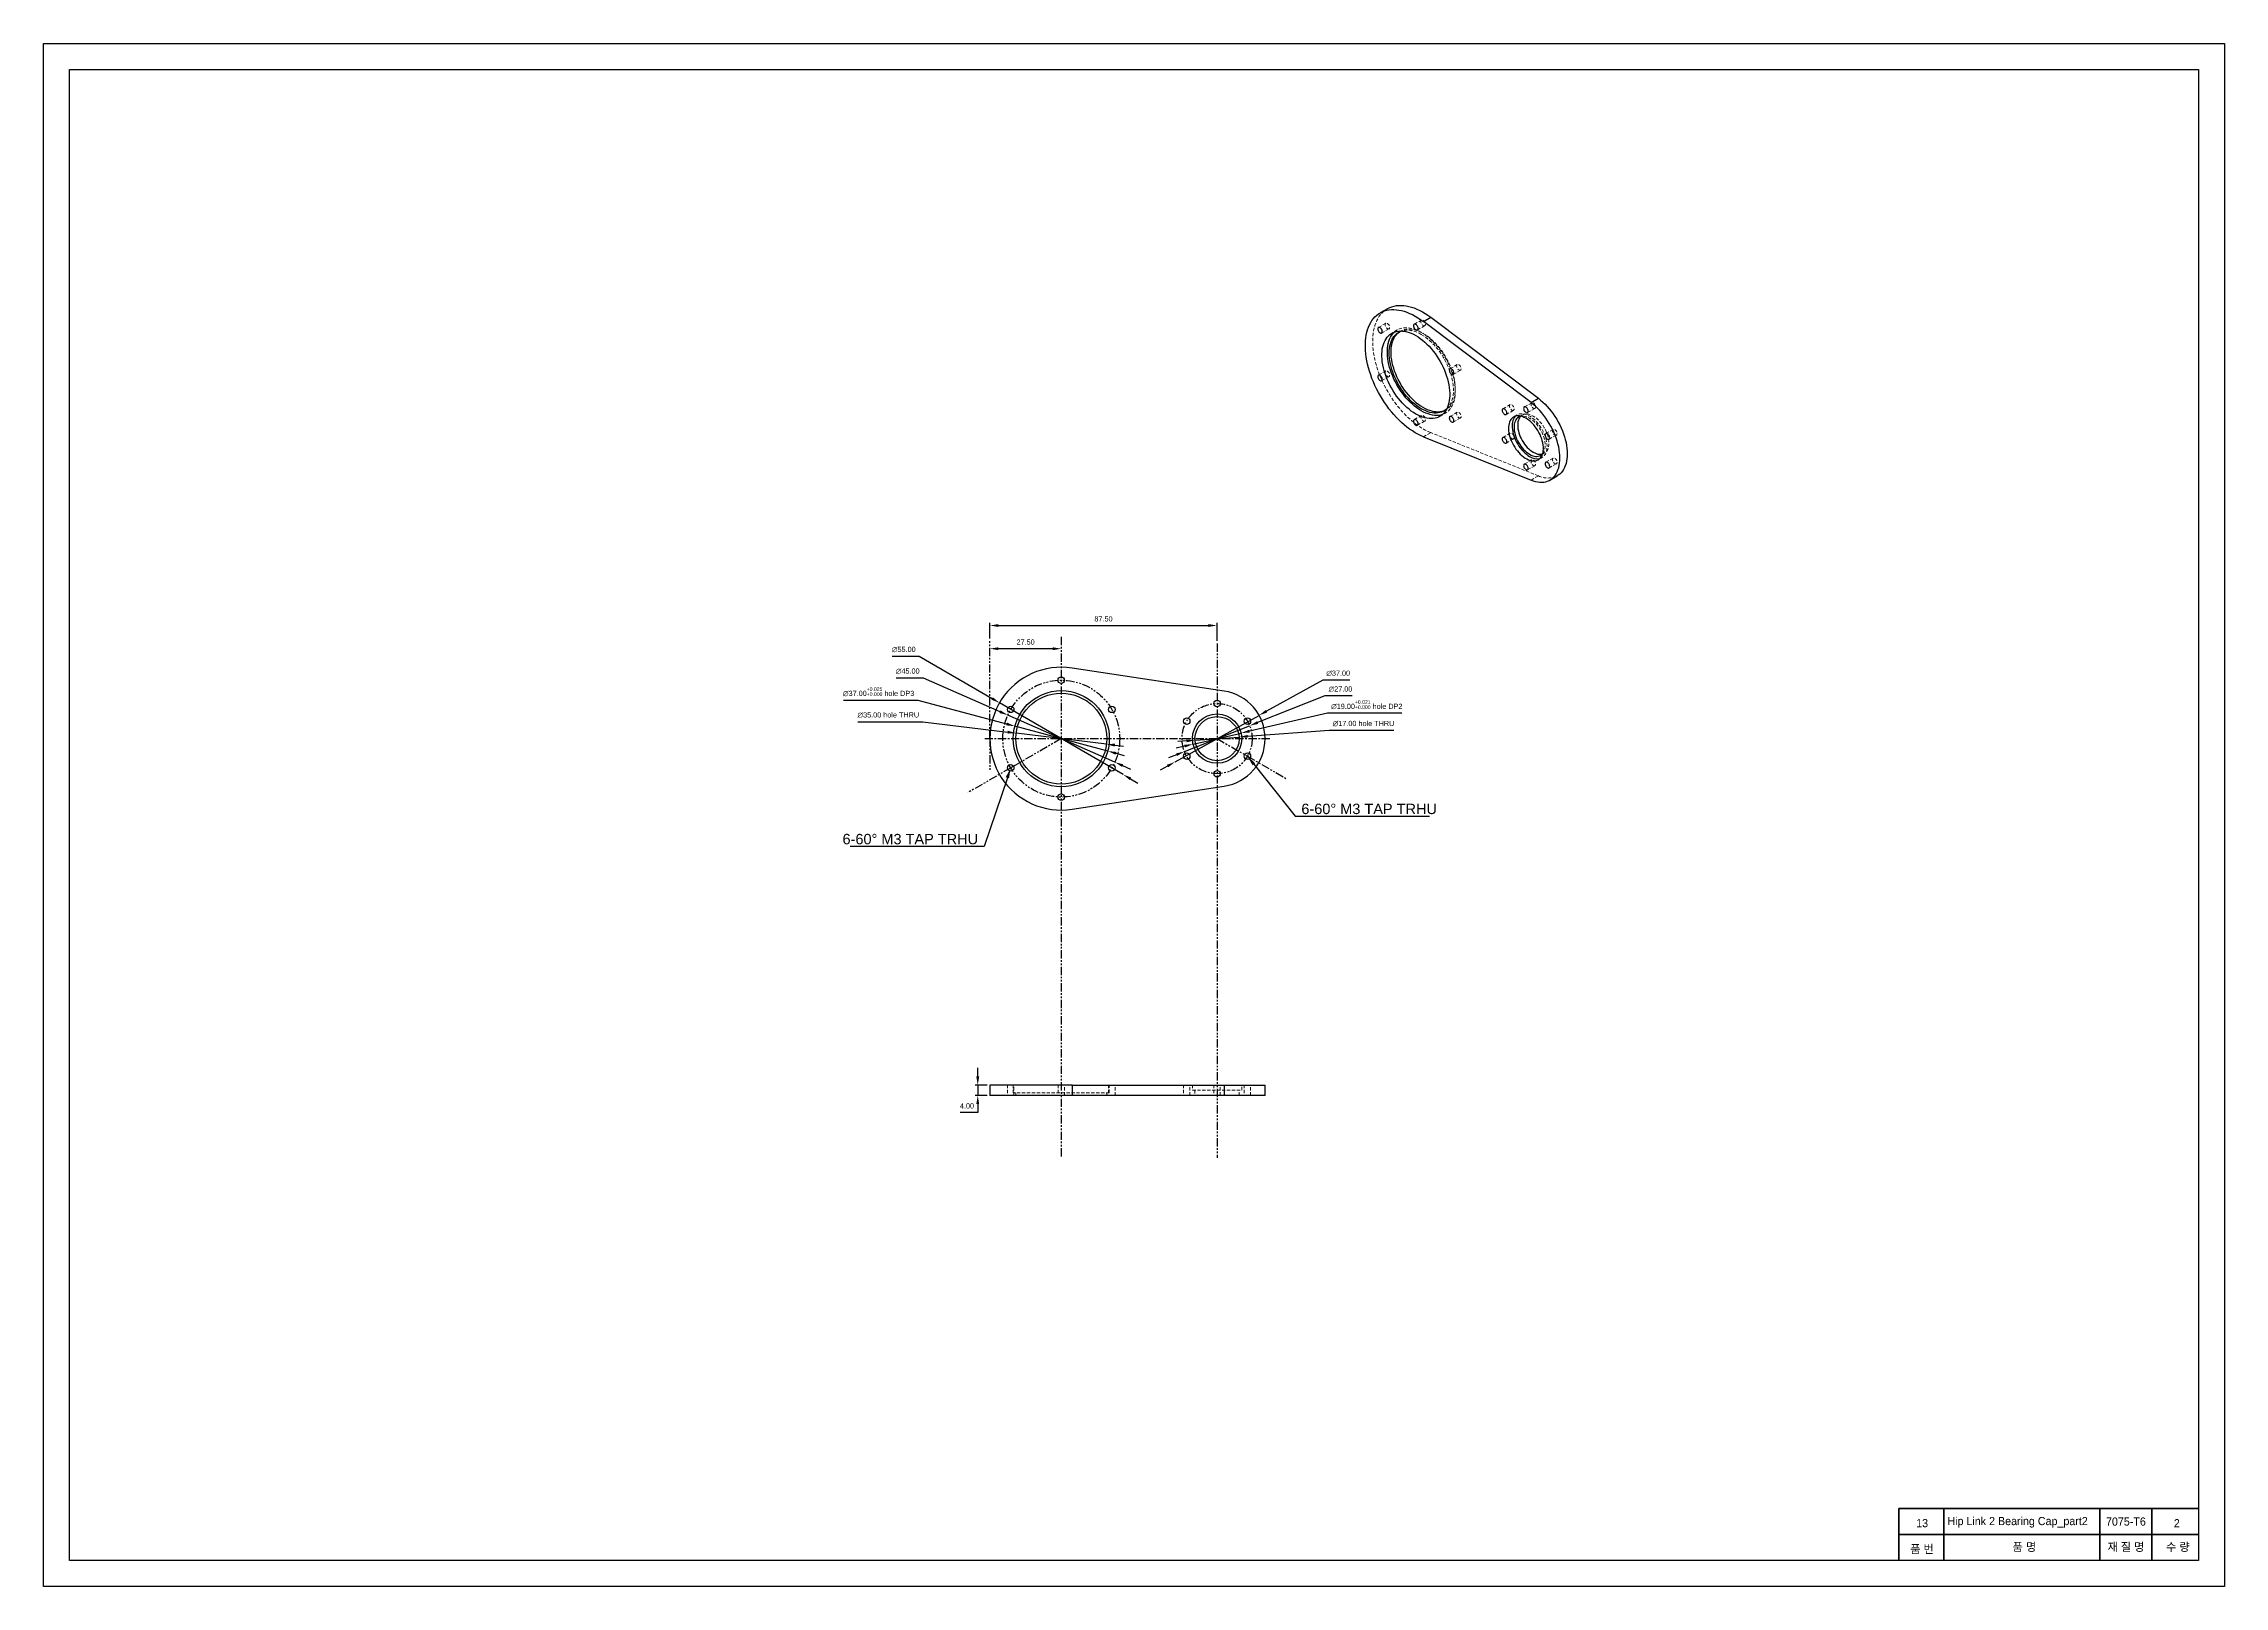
# Model space of a CAD drawing. Header units: millimetres. Extents: x 0 to 7560, y -1188 to 891.
# Drawn here: x 3360 to 4200, y -1188 to -594 of the extents above; entities that cross this region are included whole.
import ezdxf
from ezdxf import colors
from ezdxf.entities.mleader import LeaderData, LeaderLine
from ezdxf.math import Vec2, Vec3

# ---------------------------------------------------------------- set-up
doc = ezdxf.new("R2010")
doc.units = ezdxf.units.MM
doc.header["$PDSIZE"] = -1
for name, pattern in [('CENTER', [10.16, 6.35, -1.27, 1.27, -1.27]), ('HIDDEN', [1.905, 1.27, -0.635]), ('PHANTOM', [12.7, 6.35, -1.27, 1.27, -1.27, 1.27, -1.27])]:
    doc.linetypes.add(name, pattern=pattern)
doc.layers.get('0').update_dxf_attribs({"lineweight": 50})
for name, color, linetype, lineweight in [('보조선', 1, 'PHANTOM', 25), ('중심선', 1, 'CENTER', 25), ('중요 치수', 4, 'Continuous', 18), ('치수선', 6, 'Continuous', 18)]:
    doc.layers.add(name, color=color, linetype=linetype, lineweight=lineweight)
doc.styles.get("Standard").update_dxf_attribs({"font": 'arial.ttf', "height": 2})
doc.dimstyles.new('ISO-25', dxfattribs={"dimtxt": 2.5, "dimasz": 2.5, "dimexe": 1.25, "dimexo": 0.625, "dimtad": 1, "dimtxsty": 'Standard', "dimcen": 2.5, "dimadec": 0, "dimazin": 0, "dimtfac": 1, "dimtmove": 0, "dimatfit": 3, "dimfxl": 1, "dimarcsym": 0})

# ---------------------------------------------------------------- blocks, each defined once
blk = doc.blocks.new('*D470')
at = {"layer": 'Defpoints', "color": 0, "ltscale": 0.5, "transparency": 16777216}
for p in [(3728.35, -847.57), (3775.93, -875.16)]:
    blk.add_point(p, dxfattribs=at)
at = {"layer": '치수선', "color": 0, "lineweight": -2, "ltscale": 0.5, "transparency": 16777216}
for p, q in [((3687, -829.66), (3697.44, -829.66)), ((3697.44, -829.66), (3725.49, -845.92)), ((3775.93, -875.16), (3728.35, -847.57)), ((3778.79, -876.81), (3781.65, -878.47))]:
    blk.add_line(p, q, dxfattribs=at)
at = {"layer": '치수선', "color": 0, "ltscale": 0.5, "transparency": 16777216}
for points in [[(3725.77, -845.44), (3725.21, -846.39), (3728.35, -847.57)], [(3779.06, -876.34), (3778.51, -877.29), (3775.93, -875.16)]]:
    blk.add_solid(points, dxfattribs=at)
at = {"layer": '치수선', "color": 0, "ltscale": 0.5, "transparency": 16777216, "insert": (3691.46, -827.06), "char_height": 2, "attachment_point": 5}
blk.add_mtext('∅55.00', dxfattribs=at)
blk = doc.blocks.new('*D471')
at = {"layer": 'Defpoints', "color": 0, "ltscale": 0.5, "transparency": 16777216}
for p in [(3731.54, -852.31), (3772.74, -870.42)]:
    blk.add_point(p, dxfattribs=at)
at = {"layer": '치수선', "color": 0, "lineweight": -2, "ltscale": 0.5, "transparency": 16777216}
for p, q in [((3688.52, -838), (3698.97, -838)), ((3698.97, -838), (3728.52, -850.98)), ((3772.74, -870.42), (3731.54, -852.31)), ((3775.76, -871.75), (3778.78, -873.07))]:
    blk.add_line(p, q, dxfattribs=at)
at = {"layer": '치수선', "color": 0, "ltscale": 0.5, "transparency": 16777216}
for points in [[(3728.74, -850.48), (3728.3, -851.49), (3731.54, -852.31)], [(3775.98, -871.24), (3775.54, -872.25), (3772.74, -870.42)]]:
    blk.add_solid(points, dxfattribs=at)
at = {"layer": '치수선', "color": 0, "ltscale": 0.5, "transparency": 16777216, "insert": (3692.98, -835.4), "char_height": 2, "attachment_point": 5}
blk.add_mtext('∅45.00', dxfattribs=at)
blk = doc.blocks.new('*D472')
at = {"layer": 'Defpoints', "color": 0, "ltscale": 0.5, "transparency": 16777216}
for p in [(3734.27, -856.58), (3770.01, -866.15)]:
    blk.add_point(p, dxfattribs=at)
at = {"layer": '중요 치수', "color": 0, "lineweight": -2, "ltscale": 0.5, "transparency": 16777216}
for p, q in [((3668.2, -846.56), (3696.86, -846.56)), ((3696.86, -846.56), (3731.08, -855.72)), ((3770.01, -866.15), (3734.27, -856.58)), ((3773.2, -867.01), (3776.39, -867.86))]:
    blk.add_line(p, q, dxfattribs=at)
at = {"layer": '중요 치수', "color": 0, "ltscale": 0.5, "transparency": 16777216}
for points in [[(3731.22, -855.19), (3730.94, -856.25), (3734.27, -856.58)], [(3773.34, -866.48), (3773.06, -867.54), (3770.01, -866.15)]]:
    blk.add_solid(points, dxfattribs=at)
at = {"layer": '중요 치수', "color": 0, "ltscale": 0.5, "transparency": 16777216, "insert": (3681.77, -843.33), "char_height": 2, "attachment_point": 5}
blk.add_mtext('∅37.00{\\H0.7x;\\S+0.025^ +0.000;} hole DP3', dxfattribs=at)
blk = doc.blocks.new('*D473')
at = {"layer": 'Defpoints', "color": 0, "ltscale": 0.5, "transparency": 16777216}
for p in [(3734.77, -859.26), (3769.51, -863.47)]:
    blk.add_point(p, dxfattribs=at)
at = {"layer": '중요 치수', "color": 0, "lineweight": -2, "ltscale": 0.5, "transparency": 16777216}
for p, q in [((3673.8, -854.89), (3698.75, -854.89)), ((3698.75, -854.89), (3731.49, -858.86)), ((3769.51, -863.47), (3734.77, -859.26)), ((3772.79, -863.87), (3776.07, -864.27))]:
    blk.add_line(p, q, dxfattribs=at)
at = {"layer": '중요 치수', "color": 0, "ltscale": 0.5, "transparency": 16777216}
for points in [[(3731.55, -858.32), (3731.42, -859.41), (3734.77, -859.26)], [(3772.86, -863.32), (3772.72, -864.41), (3769.51, -863.47)]]:
    blk.add_solid(points, dxfattribs=at)
at = {"layer": '중요 치수', "color": 0, "ltscale": 0.5, "transparency": 16777216, "insert": (3685.51, -852.29), "char_height": 2, "attachment_point": 5}
blk.add_mtext('∅35.00 hole THRU', dxfattribs=at)
blk = doc.blocks.new('*D474')
at = {"layer": 'Defpoints', "color": 0, "ltscale": 0.5, "transparency": 16777216}
for p in [(3828.32, -852.4), (3795.96, -870.33)]:
    blk.add_point(p, dxfattribs=at)
at = {"layer": '치수선', "color": 0, "lineweight": -2, "ltscale": 0.5, "transparency": 16777216}
for p, q in [((3852.82, -838.82), (3831.21, -850.8)), ((3863.26, -838.82), (3852.82, -838.82)), ((3795.96, -870.33), (3828.32, -852.4)), ((3793.07, -871.93), (3790.18, -873.53))]:
    blk.add_line(p, q, dxfattribs=at)
at = {"layer": '치수선', "color": 0, "ltscale": 0.5, "transparency": 16777216}
for points in [[(3830.94, -850.32), (3831.48, -851.28), (3828.32, -852.4)], [(3792.8, -871.45), (3793.34, -872.41), (3795.96, -870.33)]]:
    blk.add_solid(points, dxfattribs=at)
at = {"layer": '치수선', "color": 0, "ltscale": 0.5, "transparency": 16777216, "insert": (3858.8, -836.22), "char_height": 2, "attachment_point": 5}
blk.add_mtext('∅37.00', dxfattribs=at)
blk = doc.blocks.new('*D475')
at = {"layer": 'Defpoints', "color": 0, "ltscale": 0.5, "transparency": 16777216}
for p in [(3824.69, -856.39), (3799.59, -866.34)]:
    blk.add_point(p, dxfattribs=at)
at = {"layer": '치수선', "color": 0, "lineweight": -2, "ltscale": 0.5, "transparency": 16777216}
for p, q in [((3853.67, -844.91), (3827.76, -855.18)), ((3864.12, -844.91), (3853.67, -844.91)), ((3799.59, -866.34), (3824.69, -856.39)), ((3796.52, -867.55), (3793.45, -868.77))]:
    blk.add_line(p, q, dxfattribs=at)
at = {"layer": '치수선', "color": 0, "ltscale": 0.5, "transparency": 16777216}
for points in [[(3827.56, -854.66), (3827.96, -855.69), (3824.69, -856.39)], [(3796.32, -867.04), (3796.72, -868.07), (3799.59, -866.34)]]:
    blk.add_solid(points, dxfattribs=at)
at = {"layer": '치수선', "color": 0, "ltscale": 0.5, "transparency": 16777216, "insert": (3859.66, -842.31), "char_height": 2, "attachment_point": 5}
blk.add_mtext('∅27.00', dxfattribs=at)
blk = doc.blocks.new('*D476')
at = {"layer": 'Defpoints', "color": 0, "ltscale": 0.5, "transparency": 16777216}
for p in [(3802.88, -863.5), (3821.4, -859.23)]:
    blk.add_point(p, dxfattribs=at)
at = {"layer": '중요 치수', "color": 0, "lineweight": -2, "ltscale": 0.5, "transparency": 16777216}
for p, q in [((3854.73, -851.54), (3824.61, -858.49)), ((3883.36, -851.54), (3854.73, -851.54)), ((3799.66, -864.24), (3796.45, -864.98)), ((3802.88, -863.5), (3821.4, -859.23))]:
    blk.add_line(p, q, dxfattribs=at)
at = {"layer": '중요 치수', "color": 0, "ltscale": 0.5, "transparency": 16777216}
for points in [[(3799.54, -863.71), (3799.79, -864.78), (3802.88, -863.5)], [(3824.49, -857.95), (3824.74, -859.02), (3821.4, -859.23)]]:
    blk.add_solid(points, dxfattribs=at)
at = {"layer": '중요 치수', "color": 0, "ltscale": 0.5, "transparency": 16777216, "insert": (3869.81, -848.31), "char_height": 2, "attachment_point": 5}
blk.add_mtext('∅19.00{\\H0.7x;\\S+0.021^ +0.000;} hole DP2', dxfattribs=at)
blk = doc.blocks.new('*D477')
at = {"layer": 'Defpoints', "color": 0, "ltscale": 0.5, "transparency": 16777216}
for p in [(3803.66, -861.99), (3820.62, -860.74)]:
    blk.add_point(p, dxfattribs=at)
at = {"layer": '중요 치수', "color": 0, "lineweight": -2, "ltscale": 0.5, "transparency": 16777216}
for p, q in [((3800.37, -862.23), (3797.08, -862.48)), ((3803.66, -861.99), (3820.62, -860.74)), ((3855.32, -858.18), (3823.91, -860.5)), ((3880.26, -858.18), (3855.32, -858.18))]:
    blk.add_line(p, q, dxfattribs=at)
at = {"layer": '중요 치수', "color": 0, "ltscale": 0.5, "transparency": 16777216}
for points in [[(3800.33, -861.69), (3800.41, -862.78), (3803.66, -861.99)], [(3823.87, -859.95), (3823.95, -861.04), (3820.62, -860.74)]]:
    blk.add_solid(points, dxfattribs=at)
at = {"layer": '중요 치수', "color": 0, "ltscale": 0.5, "transparency": 16777216, "insert": (3868.55, -855.58), "char_height": 2, "width": 28.7459, "attachment_point": 5}
blk.add_mtext('∅17.00 hole THRU', dxfattribs=at)
blk = doc.blocks.new('*D478')
at = {"layer": 'Defpoints', "color": 0, "ltscale": 0.5, "transparency": 16777216}
for p in [(3719.96, -998.74), (3724.64, -994.74), (3724.64, -998.74)]:
    blk.add_point(p, dxfattribs=at)
at = {"layer": '치수선', "color": 0, "lineweight": -2, "ltscale": 0.5, "transparency": 16777216}
for p, q in [((3719.96, -991.44), (3719.96, -988.13)), ((3723.64, -994.74), (3718.96, -994.74)), ((3723.64, -998.74), (3718.96, -998.74)), ((3719.96, -994.74), (3719.96, -998.74)), ((3719.96, -1005.34), (3713.17, -1005.34)), ((3719.96, -1002.04), (3719.96, -1005.34))]:
    blk.add_line(p, q, dxfattribs=at)
at = {"layer": '치수선', "color": 0, "ltscale": 0.5, "transparency": 16777216}
for points in [[(3719.41, -991.44), (3720.51, -991.44), (3719.96, -994.74)], [(3719.41, -1002.04), (3720.51, -1002.04), (3719.96, -998.74)]]:
    blk.add_solid(points, dxfattribs=at)
at = {"layer": '치수선', "color": 0, "ltscale": 0.5, "transparency": 16777216, "insert": (3715.81, -1002.8), "char_height": 2, "attachment_point": 5}
blk.add_mtext('4.00', dxfattribs=at)
blk = doc.blocks.new('*D427')
at = {"layer": 'Defpoints', "color": 0, "ltscale": 0.5, "transparency": 16777216}
for p in [(3724.64, -826.74), (3724.64, -826.74), (3752.14, -826.74)]:
    blk.add_point(p, dxfattribs=at)
at = {"layer": '치수선', "color": 0, "lineweight": -2, "ltscale": 0.5, "transparency": 16777216}
blk.add_line((3748.84, -826.74), (3727.94, -826.74), dxfattribs=at)
at = {"layer": '치수선', "color": 0, "ltscale": 0.5, "transparency": 16777216}
for points in [[(3727.94, -826.19), (3727.94, -827.29), (3724.64, -826.74)], [(3748.84, -826.19), (3748.84, -827.29), (3752.14, -826.74)]]:
    blk.add_solid(points, dxfattribs=at)
at = {"layer": '치수선', "color": 0, "ltscale": 0.5, "transparency": 16777216, "insert": (3738.39, -824.19), "char_height": 2, "attachment_point": 5}
blk.add_mtext('27.50', dxfattribs=at)
blk = doc.blocks.new('*D428')
at = {"layer": 'Defpoints', "color": 0, "ltscale": 0.5, "transparency": 16777216}
for p in [(3812.14, -817.81), (3724.64, -823.85), (3812.14, -824.73)]:
    blk.add_point(p, dxfattribs=at)
at = {"layer": '치수선', "color": 0, "lineweight": -2, "ltscale": 0.5, "transparency": 16777216}
for p, q in [((3724.64, -822.85), (3724.64, -816.81)), ((3727.94, -817.81), (3808.84, -817.81)), ((3812.14, -823.73), (3812.14, -816.81))]:
    blk.add_line(p, q, dxfattribs=at)
at = {"layer": '치수선', "color": 0, "ltscale": 0.5, "transparency": 16777216}
for points in [[(3727.94, -817.26), (3727.94, -818.36), (3724.64, -817.81)], [(3808.84, -817.26), (3808.84, -818.36), (3812.14, -817.81)]]:
    blk.add_solid(points, dxfattribs=at)
at = {"layer": '치수선', "color": 0, "ltscale": 0.5, "transparency": 16777216, "insert": (3768.39, -815.27), "char_height": 2, "attachment_point": 5}
blk.add_mtext('87.50', dxfattribs=at)

msp = doc.modelspace()

# ---------------------------------------------------------------- linework, layer by layer
at = {"color": 7, "linetype": 'Continuous', "lineweight": 25}
for p, q in [((3877.773, -695.823), (3874.945, -697.456)), ((3891.611, -700.755), (3894.439, -699.123)), ((3933.082, -731.962), (3891.611, -700.755)), ((3894.439, -699.123), (3935.911, -730.33)), ((3933.082, -731.962), (3935.911, -730.33)), ((3891.611, -745.157), (3933.082, -761.833)), ((3940.369, -761.787), (3943.198, -760.154)), ((3814.915, -843.074), (3756.265, -834.176)), ((3756.265, -888.554), (3814.915, -879.656)), ((3724.64, -994.738), (3724.64, -998.738)), ((3756.265, -994.738), (3724.64, -994.738)), ((3756.265, -998.738), (3724.64, -998.738)), ((3756.265, -994.738), (3756.265, -998.738)), ((3756.265, -994.738), (3814.915, -994.738)), ((3814.915, -998.738), (3756.265, -998.738)), ((3814.915, -994.738), (3814.915, -998.738)), ((3814.915, -994.738), (3830.64, -994.738)), ((3830.64, -998.738), (3814.915, -998.738)), ((3830.64, -998.738), (3830.64, -994.738))]:
    msp.add_line(p, q, dxfattribs=at)
at = {"color": 7, "linetype": 'HIDDEN', "lineweight": 18}
for p, q in [((3877.119, -701.417), (3874.29, -703.05)), ((3875.54, -705.215), (3878.369, -703.582)), ((3881.566, -704.026), (3879.445, -705.251)), ((3882.773, -704.484), (3882.066, -704.892)), ((3890.897, -700.185), (3888.069, -701.818)), ((3889.319, -703.983), (3892.147, -702.35)), ((3877.119, -719.789), (3874.29, -721.422)), ((3875.54, -723.587), (3878.369, -721.954)), ((3904.676, -717.325), (3901.847, -718.958)), ((3903.097, -721.123), (3905.926, -719.49)), ((3890.897, -736.929), (3888.069, -738.562)), ((3889.319, -740.727), (3892.147, -739.094)), ((3897.943, -737.294), (3900.064, -736.07)), ((3899.564, -735.204), (3900.272, -734.795)), ((3904.676, -735.697), (3901.847, -737.33)), ((3903.097, -739.495), (3905.926, -737.862)), ((3925.057, -732.765), (3922.228, -734.398)), ((3923.478, -736.563), (3926.307, -734.93)), ((3927.785, -736.721), (3926.371, -737.537)), ((3929.699, -736.77), (3928.285, -737.587)), ((3933.324, -732.026), (3930.495, -733.659)), ((3931.745, -735.824), (3934.574, -734.191)), ((3891.611, -745.157), (3894.439, -743.524)), ((3935.911, -760.2), (3894.439, -743.524)), ((3925.057, -743.789), (3922.228, -745.421)), ((3923.478, -747.586), (3926.307, -745.954)), ((3941.591, -742.31), (3938.762, -743.943)), ((3940.012, -746.108), (3942.841, -744.475)), ((3933.324, -754.073), (3930.495, -755.705)), ((3935.87, -753.992), (3937.284, -753.176)), ((3936.784, -752.31), (3938.198, -751.493)), ((3941.591, -753.333), (3938.762, -754.966)), ((3940.012, -757.131), (3942.841, -755.499)), ((3931.745, -757.871), (3934.574, -756.238)), ((3933.082, -761.833), (3935.911, -760.2)), ((3731.404, -994.738), (3731.404, -998.738)), ((3733.64, -994.738), (3733.64, -997.738)), ((3770.64, -997.738), (3733.64, -997.738)), ((3733.904, -998.738), (3733.904, -994.738)), ((3734.64, -997.738), (3734.64, -998.738)), ((3750.89, -994.738), (3750.89, -998.738)), ((3753.39, -998.738), (3753.39, -994.738)), ((3756.265, -994.738), (3756.265, -998.738)), ((3769.64, -998.738), (3769.64, -997.738)), ((3770.375, -994.738), (3770.375, -998.738)), ((3770.64, -997.738), (3770.64, -994.738)), ((3772.875, -998.738), (3772.875, -994.738)), ((3799.198, -994.738), (3799.198, -998.738)), ((3801.698, -998.738), (3801.698, -994.738)), ((3802.64, -994.738), (3802.64, -996.738)), ((3802.64, -996.738), (3812.14, -996.738)), ((3803.64, -996.738), (3803.64, -998.738)), ((3810.89, -994.738), (3810.89, -998.738)), ((3812.14, -996.738), (3821.64, -996.738)), ((3813.39, -998.738), (3813.39, -994.738)), ((3814.915, -994.738), (3814.915, -998.738)), ((3820.64, -998.738), (3820.64, -996.738)), ((3821.64, -996.738), (3821.64, -994.738)), ((3822.581, -994.738), (3822.581, -998.738)), ((3825.081, -998.738), (3825.081, -994.738))]:
    msp.add_line(p, q, dxfattribs=at)
for p, q in [((4074.749, -1157.768), (4190.146, -1157.768)), ((4074.749, -1177.768), (4074.749, -1157.768)), ((4092.059, -1177.768), (4092.059, -1157.768)), ((4152.232, -1177.768), (4152.232, -1157.768)), ((4172.232, -1177.768), (4172.232, -1157.768)), ((4074.749, -1167.768), (4190.146, -1167.768))]:
    msp.add_line(p, q)
at = {"color": 7, "linetype": 'Continuous', "lineweight": 25, "flags": 128}
for points in [[(3891.611, -745.157), (3890.556, -744.699), (3889.496, -744.171), (3888.434, -743.575), (3887.372, -742.912), (3886.315, -742.185), (3885.264, -741.395), (3884.224, -740.545), (3883.197, -739.638), (3882.186, -738.676), (3881.195, -737.661), (3880.226, -736.598), (3879.283, -735.489), (3878.367, -734.338), (3877.483, -733.148), (3876.632, -731.922), (3875.817, -730.664), (3875.04, -729.379), (3874.304, -728.069), (3873.611, -726.739), (3872.963, -725.392), (3872.363, -724.034), (3871.81, -722.667), (3871.309, -721.295), (3870.859, -719.924), (3870.462, -718.557), (3870.12, -717.198), (3869.833, -715.851), (3869.603, -714.52), (3869.43, -713.21), (3869.314, -711.923), (3869.256, -710.664), (3869.256, -709.438), (3869.314, -708.246), (3869.43, -707.093), (3869.603, -705.983), (3869.833, -704.918), (3870.12, -703.902), (3870.462, -702.938), (3870.859, -702.029), (3871.309, -701.177), (3871.81, -700.385), (3872.363, -699.656), (3872.963, -698.991), (3873.611, -698.392), (3874.304, -697.862), (3875.04, -697.402), (3875.817, -697.013), (3876.632, -696.696), (3877.483, -696.453), (3878.367, -696.284), (3879.283, -696.19), (3880.226, -696.17), (3881.195, -696.225), (3882.186, -696.356), (3883.197, -696.56), (3884.224, -696.838), (3885.264, -697.19), (3886.315, -697.613), (3887.372, -698.107), (3888.434, -698.669), (3889.496, -699.3), (3890.556, -699.996), (3891.611, -700.755)], [(3877.773, -695.823), (3877.869, -695.769), (3878.645, -695.38), (3879.46, -695.064), (3880.311, -694.82), (3881.196, -694.651), (3882.111, -694.557), (3883.055, -694.537), (3884.023, -694.593), (3885.015, -694.723), (3886.025, -694.927), (3887.052, -695.206), (3888.092, -695.557), (3889.143, -695.98), (3890.201, -696.474), (3891.262, -697.037), (3892.325, -697.667), (3893.385, -698.363), (3894.439, -699.123)], [(3874.915, -705.153), (3875.144, -705.25), (3875.357, -705.271), (3875.54, -705.215), (3875.681, -705.085), (3875.769, -704.889), (3875.799, -704.643), (3875.769, -704.361), (3875.681, -704.064), (3875.54, -703.771), (3875.357, -703.503), (3875.144, -703.278), (3874.915, -703.112), (3874.687, -703.014), (3874.474, -702.993), (3874.29, -703.05), (3874.15, -703.18), (3874.062, -703.375), (3874.032, -703.622), (3874.062, -703.904), (3874.15, -704.201), (3874.29, -704.493), (3874.474, -704.761), (3874.687, -704.986), (3874.915, -705.153)], [(3888.694, -706.166), (3889.568, -706.705), (3890.437, -707.308), (3891.299, -707.973), (3892.15, -708.698), (3892.985, -709.479), (3893.801, -710.313), (3894.594, -711.196), (3895.36, -712.124), (3896.097, -713.092), (3896.801, -714.097), (3897.469, -715.135), (3898.097, -716.199), (3898.684, -717.287), (3899.225, -718.392), (3899.72, -719.51), (3900.166, -720.635), (3900.56, -721.764), (3900.901, -722.89), (3901.188, -724.01), (3901.419, -725.117), (3901.593, -726.206), (3901.71, -727.274), (3901.768, -728.315), (3901.768, -729.325), (3901.71, -730.298), (3901.593, -731.232), (3901.419, -732.12), (3901.188, -732.961), (3900.901, -733.749), (3900.56, -734.481), (3900.166, -735.155), (3899.72, -735.766), (3899.225, -736.313), (3898.684, -736.792), (3898.097, -737.202), (3897.469, -737.541), (3896.801, -737.808), (3896.097, -738), (3895.36, -738.118), (3894.594, -738.161), (3893.801, -738.128), (3892.985, -738.02), (3892.15, -737.837), (3891.299, -737.58), (3890.437, -737.25), (3889.568, -736.849), (3888.694, -736.378), (3887.82, -735.84), (3886.95, -735.237), (3886.088, -734.572), (3885.238, -733.847), (3884.403, -733.065), (3883.587, -732.232), (3882.794, -731.349), (3882.027, -730.421), (3881.29, -729.453), (3880.587, -728.447), (3879.919, -727.41), (3879.291, -726.346), (3878.704, -725.258), (3878.162, -724.153), (3877.668, -723.035), (3877.222, -721.91), (3876.828, -720.781), (3876.486, -719.654), (3876.2, -718.535), (3875.969, -717.428), (3875.795, -716.338), (3875.678, -715.271), (3875.62, -714.23), (3875.62, -713.22), (3875.678, -712.247), (3875.795, -711.313), (3875.969, -710.425), (3876.2, -709.584), (3876.486, -708.796), (3876.828, -708.064), (3877.222, -707.39), (3877.668, -706.779), (3878.162, -706.232), (3878.704, -705.753), (3879.291, -705.342), (3879.919, -705.003), (3880.587, -704.737), (3881.29, -704.545), (3882.027, -704.427), (3882.794, -704.384), (3883.587, -704.417), (3884.403, -704.525), (3885.238, -704.708), (3886.088, -704.965), (3886.95, -705.295), (3887.82, -705.696), (3888.694, -706.166)], [(3898.943, -736.576), (3898.922, -736.583), (3898.219, -736.776), (3897.482, -736.894), (3896.715, -736.936), (3895.922, -736.903), (3895.106, -736.795), (3894.271, -736.612), (3893.421, -736.355), (3892.559, -736.026), (3891.689, -735.625), (3890.815, -735.154), (3889.941, -734.616), (3889.072, -734.013), (3888.21, -733.347), (3887.359, -732.622), (3886.524, -731.841), (3885.708, -731.007), (3884.915, -730.124), (3884.149, -729.197), (3883.412, -728.228), (3882.708, -727.223), (3882.04, -726.186), (3881.412, -725.121), (3880.825, -724.034), (3880.284, -722.929), (3879.789, -721.811), (3879.343, -720.685), (3878.949, -719.556), (3878.608, -718.43), (3878.321, -717.311), (3878.09, -716.204), (3877.916, -715.114), (3877.799, -714.046), (3877.741, -713.005), (3877.741, -711.996), (3877.799, -711.022), (3877.916, -710.089), (3878.09, -709.2), (3878.321, -708.36), (3878.608, -707.571), (3878.949, -706.839), (3879.343, -706.166), (3879.789, -705.554), (3880.284, -705.008), (3880.566, -704.744)], [(3900.561, -734.479), (3900.414, -734.607), (3899.859, -735.022), (3899.261, -735.367), (3898.624, -735.641), (3897.951, -735.841), (3897.245, -735.969), (3896.508, -736.022), (3895.745, -736), (3894.959, -735.904), (3894.154, -735.735), (3893.333, -735.492), (3892.5, -735.177), (3891.66, -734.791), (3890.815, -734.337), (3889.971, -733.816), (3889.13, -733.231), (3888.298, -732.585), (3887.477, -731.88), (3886.671, -731.12), (3885.885, -730.308), (3885.122, -729.449), (3884.386, -728.545), (3883.679, -727.602), (3883.006, -726.624), (3882.369, -725.615), (3881.772, -724.58), (3881.216, -723.524), (3880.706, -722.452), (3880.242, -721.369), (3879.828, -720.279), (3879.465, -719.189), (3879.155, -718.102), (3878.9, -717.024), (3878.7, -715.961), (3878.556, -714.917), (3878.47, -713.896), (3878.441, -712.904), (3878.47, -711.946), (3878.556, -711.025), (3878.7, -710.146), (3878.9, -709.314), (3879.155, -708.531), (3879.465, -707.803), (3879.828, -707.131), (3880.242, -706.52), (3880.706, -705.971), (3881.216, -705.489), (3881.772, -705.074), (3882.369, -704.729), (3883.006, -704.455), (3883.191, -704.391)], [(3899.911, -734.987), (3899.332, -735.232), (3898.658, -735.433), (3897.952, -735.561), (3897.215, -735.614), (3896.452, -735.592), (3895.666, -735.496), (3894.861, -735.327), (3894.04, -735.084), (3893.207, -734.769), (3892.367, -734.383), (3891.522, -733.929), (3890.678, -733.408), (3889.837, -732.823), (3889.005, -732.177), (3888.184, -731.472), (3887.378, -730.712), (3886.592, -729.9), (3885.829, -729.041), (3885.093, -728.137), (3884.386, -727.194), (3883.713, -726.216), (3883.076, -725.207), (3882.479, -724.172), (3881.923, -723.116), (3881.413, -722.044), (3880.949, -720.961), (3880.535, -719.871), (3880.172, -718.78), (3879.862, -717.694), (3879.607, -716.616), (3879.407, -715.553), (3879.263, -714.508), (3879.177, -713.488), (3879.148, -712.496), (3879.177, -711.538), (3879.263, -710.617), (3879.407, -709.738), (3879.607, -708.906), (3879.862, -708.123), (3880.172, -707.395), (3880.535, -706.723), (3880.949, -706.111), (3881.413, -705.563), (3881.923, -705.08), (3882.427, -704.7)], [(3888.694, -703.921), (3888.923, -704.018), (3889.136, -704.039), (3889.319, -703.983), (3889.459, -703.853), (3889.548, -703.657), (3889.578, -703.411), (3889.548, -703.129), (3889.459, -702.832), (3889.319, -702.539), (3889.136, -702.271), (3888.923, -702.046), (3888.694, -701.88), (3888.465, -701.782), (3888.252, -701.761), (3888.069, -701.818), (3887.928, -701.948), (3887.84, -702.143), (3887.81, -702.39), (3887.84, -702.672), (3887.928, -702.969), (3888.069, -703.261), (3888.252, -703.529), (3888.465, -703.754), (3888.694, -703.921)], [(3874.915, -723.525), (3875.144, -723.622), (3875.357, -723.643), (3875.54, -723.587), (3875.681, -723.457), (3875.769, -723.261), (3875.799, -723.015), (3875.769, -722.733), (3875.681, -722.436), (3875.54, -722.144), (3875.357, -721.876), (3875.144, -721.651), (3874.915, -721.484), (3874.687, -721.386), (3874.474, -721.365), (3874.29, -721.422), (3874.15, -721.552), (3874.062, -721.747), (3874.032, -721.994), (3874.062, -722.276), (3874.15, -722.573), (3874.29, -722.865), (3874.474, -723.133), (3874.687, -723.358), (3874.915, -723.525)], [(3902.472, -721.061), (3902.701, -721.158), (3902.914, -721.18), (3903.097, -721.123), (3903.238, -720.993), (3903.326, -720.797), (3903.356, -720.551), (3903.326, -720.269), (3903.238, -719.972), (3903.097, -719.68), (3902.914, -719.412), (3902.701, -719.187), (3902.472, -719.02), (3902.243, -718.922), (3902.03, -718.901), (3901.847, -718.958), (3901.707, -719.088), (3901.618, -719.283), (3901.588, -719.53), (3901.618, -719.812), (3901.707, -720.109), (3901.847, -720.401), (3902.03, -720.669), (3902.243, -720.894), (3902.472, -721.061)], [(3935.911, -730.33), (3936.78, -731.019), (3937.637, -731.768), (3938.477, -732.574), (3939.296, -733.432), (3940.09, -734.34), (3940.857, -735.292), (3941.592, -736.285), (3942.292, -737.313), (3942.954, -738.373), (3943.574, -739.459), (3944.151, -740.566), (3944.681, -741.69), (3945.162, -742.825), (3945.591, -743.966), (3945.968, -745.108), (3946.289, -746.245), (3946.554, -747.372), (3946.762, -748.485), (3946.911, -749.578), (3947, -750.646), (3947.03, -751.684), (3947, -752.687), (3946.911, -753.652), (3946.762, -754.573), (3946.554, -755.446), (3946.289, -756.267), (3945.968, -757.033), (3945.591, -757.74), (3945.162, -758.385), (3944.681, -758.965), (3944.151, -759.476), (3943.574, -759.918), (3943.198, -760.154)], [(3888.694, -740.665), (3888.923, -740.763), (3889.136, -740.784), (3889.319, -740.727), (3889.459, -740.597), (3889.548, -740.402), (3889.578, -740.155), (3889.548, -739.873), (3889.459, -739.576), (3889.319, -739.284), (3889.136, -739.016), (3888.923, -738.791), (3888.694, -738.624), (3888.465, -738.527), (3888.252, -738.506), (3888.069, -738.562), (3887.928, -738.692), (3887.84, -738.888), (3887.81, -739.134), (3887.84, -739.416), (3887.928, -739.713), (3888.069, -740.006), (3888.252, -740.273), (3888.465, -740.498), (3888.694, -740.665)], [(3902.472, -739.433), (3902.701, -739.531), (3902.914, -739.552), (3903.097, -739.495), (3903.238, -739.365), (3903.326, -739.17), (3903.356, -738.923), (3903.326, -738.641), (3903.238, -738.344), (3903.097, -738.052), (3902.914, -737.784), (3902.701, -737.559), (3902.472, -737.392), (3902.243, -737.295), (3902.03, -737.274), (3901.847, -737.33), (3901.707, -737.46), (3901.618, -737.656), (3901.588, -737.902), (3901.618, -738.184), (3901.707, -738.481), (3901.847, -738.774), (3902.03, -739.041), (3902.243, -739.266), (3902.472, -739.433)], [(3922.853, -736.501), (3923.082, -736.599), (3923.295, -736.62), (3923.478, -736.563), (3923.619, -736.433), (3923.707, -736.238), (3923.737, -735.991), (3923.707, -735.709), (3923.619, -735.412), (3923.478, -735.12), (3923.295, -734.852), (3923.082, -734.627), (3922.853, -734.46), (3922.624, -734.363), (3922.411, -734.342), (3922.228, -734.398), (3922.088, -734.528), (3921.999, -734.724), (3921.969, -734.97), (3921.999, -735.252), (3922.088, -735.549), (3922.228, -735.842), (3922.411, -736.109), (3922.624, -736.334), (3922.853, -736.501)], [(3931.12, -738.008), (3930.491, -737.678), (3929.868, -737.421), (3929.255, -737.236), (3928.659, -737.126), (3928.085, -737.092), (3927.537, -737.135), (3927.02, -737.253), (3926.54, -737.446), (3926.1, -737.712), (3925.704, -738.049), (3925.356, -738.454), (3925.058, -738.923), (3924.814, -739.452), (3924.625, -740.037), (3924.493, -740.672), (3924.419, -741.351), (3924.405, -742.07), (3924.449, -742.821), (3924.552, -743.597), (3924.712, -744.393), (3924.929, -745.201), (3925.201, -746.014), (3925.524, -746.825), (3925.896, -747.626), (3926.315, -748.411), (3926.776, -749.173), (3927.274, -749.905), (3927.807, -750.6), (3928.369, -751.253), (3928.955, -751.858), (3929.56, -752.409), (3930.178, -752.901), (3930.805, -753.332), (3931.435, -753.695), (3932.062, -753.989), (3932.681, -754.21), (3933.286, -754.358), (3933.872, -754.43), (3934.433, -754.425), (3934.966, -754.345), (3935.465, -754.189), (3935.926, -753.959), (3936.344, -753.657), (3936.717, -753.286), (3937.04, -752.849), (3937.311, -752.349), (3937.528, -751.792), (3937.689, -751.181), (3937.792, -750.523), (3937.836, -749.823), (3937.821, -749.088), (3937.747, -748.323), (3937.616, -747.536), (3937.427, -746.733), (3937.182, -745.922), (3936.885, -745.109), (3936.536, -744.302), (3936.14, -743.508), (3935.7, -742.734), (3935.22, -741.987), (3934.704, -741.272), (3934.156, -740.597), (3933.581, -739.968), (3932.985, -739.389), (3932.373, -738.867), (3931.749, -738.405), (3931.12, -738.008)], [(3927.131, -737.221), (3926.938, -737.427), (3926.615, -737.864), (3926.343, -738.364), (3926.127, -738.921), (3925.966, -739.532), (3925.863, -740.19), (3925.819, -740.89), (3925.834, -741.625), (3925.907, -742.39), (3926.039, -743.177), (3926.228, -743.98), (3926.472, -744.791), (3926.77, -745.604), (3927.118, -746.411), (3927.514, -747.205), (3927.954, -747.979), (3928.435, -748.726), (3928.951, -749.441), (3929.499, -750.116), (3930.073, -750.745), (3930.669, -751.324), (3931.282, -751.846), (3931.905, -752.308), (3932.534, -752.705)], [(3929.262, -737.237), (3929.195, -737.25), (3928.721, -737.382), (3928.284, -737.587), (3927.888, -737.863), (3927.537, -738.207), (3927.234, -738.616), (3926.982, -739.087), (3926.783, -739.613), (3926.64, -740.191), (3926.553, -740.815), (3926.524, -741.479), (3926.553, -742.176), (3926.64, -742.899), (3926.783, -743.643), (3926.982, -744.399), (3927.234, -745.16), (3927.537, -745.919), (3927.888, -746.669), (3928.284, -747.403), (3928.721, -748.112), (3929.195, -748.791), (3929.701, -749.434), (3930.234, -750.033), (3930.79, -750.583), (3931.362, -751.079), (3931.945, -751.515), (3932.534, -751.889)], [(3929.051, -737.281), (3928.951, -737.391), (3928.648, -737.8), (3928.396, -738.27), (3928.197, -738.797), (3928.054, -739.375), (3927.967, -739.999), (3927.938, -740.662), (3927.967, -741.359), (3928.054, -742.083), (3928.197, -742.826), (3928.396, -743.582), (3928.648, -744.344), (3928.951, -745.103), (3929.303, -745.853), (3929.699, -746.586), (3930.136, -747.296), (3930.609, -747.975), (3931.115, -748.617), (3931.649, -749.216), (3932.204, -749.766), (3932.776, -750.262), (3933.36, -750.699), (3933.949, -751.072)], [(3931.12, -735.762), (3931.349, -735.859), (3931.562, -735.88), (3931.745, -735.824), (3931.886, -735.694), (3931.974, -735.498), (3932.004, -735.252), (3931.974, -734.97), (3931.886, -734.673), (3931.745, -734.38), (3931.562, -734.113), (3931.349, -733.888), (3931.12, -733.721), (3930.891, -733.623), (3930.678, -733.602), (3930.495, -733.659), (3930.355, -733.789), (3930.266, -733.984), (3930.236, -734.231), (3930.266, -734.513), (3930.355, -734.81), (3930.495, -735.102), (3930.678, -735.37), (3930.891, -735.595), (3931.12, -735.762)], [(3933.082, -761.833), (3933.952, -762.147), (3934.809, -762.387), (3935.648, -762.551), (3936.467, -762.638), (3937.262, -762.648), (3938.028, -762.581), (3938.763, -762.436), (3939.463, -762.216), (3940.125, -761.92), (3940.746, -761.551), (3941.322, -761.109), (3941.852, -760.597), (3942.333, -760.018), (3942.763, -759.373), (3943.139, -758.666), (3943.461, -757.9), (3943.726, -757.079), (3943.933, -756.205), (3944.082, -755.284), (3944.172, -754.32), (3944.202, -753.316), (3944.172, -752.278), (3944.082, -751.21), (3943.933, -750.118), (3943.726, -749.005), (3943.461, -747.878), (3943.139, -746.74), (3942.763, -745.599), (3942.333, -744.458), (3941.852, -743.323), (3941.322, -742.199), (3940.746, -741.092), (3940.125, -740.006), (3939.463, -738.946), (3938.763, -737.918), (3938.028, -736.925), (3937.262, -735.973), (3936.467, -735.065), (3935.648, -734.207), (3934.809, -733.401), (3933.952, -732.652), (3933.082, -731.962)], [(3922.853, -747.525), (3923.082, -747.622), (3923.295, -747.643), (3923.478, -747.586), (3923.619, -747.456), (3923.707, -747.261), (3923.737, -747.014), (3923.707, -746.733), (3923.619, -746.435), (3923.478, -746.143), (3923.295, -745.875), (3923.082, -745.65), (3922.853, -745.483), (3922.624, -745.386), (3922.411, -745.365), (3922.228, -745.421), (3922.088, -745.552), (3921.999, -745.747), (3921.969, -745.994), (3921.999, -746.275), (3922.088, -746.572), (3922.228, -746.865), (3922.411, -747.133), (3922.624, -747.358), (3922.853, -747.525)], [(3939.387, -746.046), (3939.616, -746.143), (3939.829, -746.165), (3940.012, -746.108), (3940.153, -745.978), (3940.241, -745.783), (3940.271, -745.536), (3940.241, -745.254), (3940.153, -744.957), (3940.012, -744.665), (3939.829, -744.397), (3939.616, -744.172), (3939.387, -744.005), (3939.158, -743.908), (3938.945, -743.886), (3938.762, -743.943), (3938.622, -744.073), (3938.533, -744.268), (3938.503, -744.515), (3938.533, -744.797), (3938.622, -745.094), (3938.762, -745.386), (3938.945, -745.654), (3939.158, -745.879), (3939.387, -746.046)], [(3931.12, -757.809), (3931.349, -757.906), (3931.562, -757.927), (3931.745, -757.871), (3931.886, -757.74), (3931.974, -757.545), (3932.004, -757.298), (3931.974, -757.017), (3931.886, -756.72), (3931.745, -756.427), (3931.562, -756.159), (3931.349, -755.934), (3931.12, -755.767), (3930.891, -755.67), (3930.678, -755.649), (3930.495, -755.705), (3930.355, -755.836), (3930.266, -756.031), (3930.236, -756.278), (3930.266, -756.559), (3930.355, -756.856), (3930.495, -757.149), (3930.678, -757.417), (3930.891, -757.642), (3931.12, -757.809)], [(3932.534, -751.889), (3933.124, -752.196), (3933.707, -752.432), (3934.279, -752.597), (3934.835, -752.688), (3935.368, -752.705), (3935.874, -752.647), (3936.347, -752.515), (3936.784, -752.309), (3937.181, -752.033), (3937.532, -751.689), (3937.575, -751.638)], [(3939.387, -757.069), (3939.616, -757.167), (3939.829, -757.188), (3940.012, -757.131), (3940.153, -757.001), (3940.241, -756.806), (3940.271, -756.559), (3940.241, -756.277), (3940.153, -755.98), (3940.012, -755.688), (3939.829, -755.42), (3939.616, -755.195), (3939.387, -755.028), (3939.158, -754.931), (3938.945, -754.91), (3938.762, -754.966), (3938.622, -755.097), (3938.533, -755.292), (3938.503, -755.539), (3938.533, -755.82), (3938.622, -756.117), (3938.762, -756.41), (3938.945, -756.678), (3939.158, -756.903), (3939.387, -757.069)]]:
    msp.add_lwpolyline(points, dxfattribs=at)
at = {"color": 7, "linetype": 'HIDDEN', "lineweight": 18, "flags": 128}
for points in [[(3894.439, -743.524), (3893.385, -743.066), (3892.325, -742.539), (3891.262, -741.942), (3890.201, -741.28), (3889.143, -740.552), (3888.092, -739.762), (3887.052, -738.913), (3886.025, -738.005), (3885.015, -737.043), (3884.023, -736.029), (3883.055, -734.966), (3882.111, -733.857), (3881.196, -732.705), (3880.311, -731.515), (3879.46, -730.289), (3878.645, -729.031), (3877.869, -727.746), (3877.133, -726.436), (3876.44, -725.106), (3875.792, -723.759), (3875.191, -722.401), (3874.639, -721.034), (3874.137, -719.663), (3873.687, -718.291), (3873.291, -716.924), (3872.949, -715.565), (3872.662, -714.218), (3872.431, -712.887), (3872.258, -711.577), (3872.142, -710.29), (3872.084, -709.032), (3872.084, -707.805), (3872.142, -706.613), (3872.258, -705.46), (3872.431, -704.35), (3872.662, -703.285), (3872.949, -702.269), (3873.291, -701.305), (3873.687, -700.396), (3874.137, -699.544), (3874.639, -698.752), (3875.191, -698.023), (3875.792, -697.358), (3876.44, -696.759), (3877.133, -696.229), (3877.773, -695.823)], [(3877.744, -703.52), (3877.973, -703.617), (3878.186, -703.639), (3878.369, -703.582), (3878.509, -703.452), (3878.598, -703.256), (3878.628, -703.01), (3878.598, -702.728), (3878.509, -702.431), (3878.369, -702.139), (3878.186, -701.871), (3877.973, -701.646), (3877.744, -701.479), (3877.515, -701.381), (3877.302, -701.36), (3877.119, -701.417), (3876.978, -701.547), (3876.89, -701.742), (3876.86, -701.989), (3876.89, -702.271), (3876.978, -702.568), (3877.119, -702.86), (3877.302, -703.128), (3877.515, -703.353), (3877.744, -703.52)], [(3880.566, -704.744), (3880.825, -704.528), (3881.412, -704.118), (3882.04, -703.779), (3882.708, -703.512), (3883.412, -703.32), (3884.149, -703.202), (3884.915, -703.16), (3885.708, -703.192), (3886.524, -703.3), (3887.359, -703.483), (3888.21, -703.74), (3889.072, -704.07), (3889.941, -704.471), (3890.815, -704.942)], [(3882.427, -704.7), (3882.479, -704.666), (3883.076, -704.321), (3883.713, -704.047), (3884.386, -703.846), (3885.093, -703.719), (3885.829, -703.666), (3886.592, -703.687), (3887.378, -703.783), (3888.184, -703.953), (3889.005, -704.196), (3889.837, -704.511), (3890.678, -704.896), (3891.522, -705.35)], [(3891.522, -702.288), (3891.751, -702.385), (3891.964, -702.407), (3892.147, -702.35), (3892.288, -702.22), (3892.376, -702.024), (3892.406, -701.778), (3892.376, -701.496), (3892.288, -701.199), (3892.147, -700.907), (3891.964, -700.639), (3891.751, -700.414), (3891.522, -700.247), (3891.293, -700.149), (3891.08, -700.128), (3890.897, -700.185), (3890.757, -700.315), (3890.668, -700.51), (3890.638, -700.757), (3890.668, -701.039), (3890.757, -701.336), (3890.897, -701.628), (3891.08, -701.896), (3891.293, -702.121), (3891.522, -702.288)], [(3890.815, -704.942), (3891.689, -705.48), (3892.559, -706.083), (3893.421, -706.749), (3894.271, -707.474), (3895.106, -708.255), (3895.922, -709.089), (3896.715, -709.971), (3897.482, -710.899), (3898.219, -711.868), (3898.922, -712.873), (3899.59, -713.91), (3900.218, -714.975), (3900.805, -716.062), (3901.347, -717.167), (3901.841, -718.285), (3902.287, -719.411), (3902.681, -720.539), (3903.023, -721.666), (3903.309, -722.785), (3903.54, -723.892), (3903.714, -724.982), (3903.831, -726.05), (3903.889, -727.091), (3903.889, -728.1), (3903.831, -729.074), (3903.714, -730.007), (3903.54, -730.896), (3903.309, -731.736), (3903.023, -732.524), (3902.681, -733.257), (3902.287, -733.93), (3901.841, -734.541), (3901.347, -735.088), (3900.805, -735.568), (3900.218, -735.978), (3899.59, -736.317), (3898.943, -736.576)], [(3891.522, -705.35), (3892.367, -705.871), (3893.207, -706.456), (3894.04, -707.102), (3894.861, -707.807), (3895.666, -708.567), (3896.452, -709.379), (3897.215, -710.239), (3897.952, -711.142), (3898.658, -712.085), (3899.332, -713.063), (3899.968, -714.072), (3900.566, -715.107), (3901.121, -716.163), (3901.632, -717.235), (3902.095, -718.319), (3902.509, -719.408), (3902.872, -720.499), (3903.182, -721.585), (3903.438, -722.663), (3903.638, -723.727), (3903.781, -724.771), (3903.868, -725.791), (3903.897, -726.783), (3903.868, -727.742), (3903.781, -728.662), (3903.638, -729.541), (3903.438, -730.374), (3903.182, -731.156), (3902.872, -731.885), (3902.509, -732.556), (3902.095, -733.168), (3901.632, -733.716), (3901.121, -734.199), (3900.566, -734.614), (3899.968, -734.959), (3899.911, -734.987)], [(3890.815, -705.758), (3891.66, -706.279), (3892.5, -706.864), (3893.333, -707.511), (3894.154, -708.216), (3894.959, -708.976), (3895.745, -709.787), (3896.508, -710.647), (3897.245, -711.55), (3897.951, -712.493), (3898.624, -713.472), (3899.261, -714.48), (3899.859, -715.515), (3900.414, -716.571), (3900.925, -717.643), (3901.388, -718.727), (3901.802, -719.816), (3902.165, -720.907), (3902.475, -721.994), (3902.731, -723.071), (3902.931, -724.135), (3903.074, -725.179), (3903.161, -726.2), (3903.19, -727.191), (3903.161, -728.15), (3903.074, -729.071), (3902.931, -729.949), (3902.731, -730.782), (3902.475, -731.564), (3902.165, -732.293), (3901.802, -732.965), (3901.388, -733.576), (3900.925, -734.124), (3900.561, -734.479)], [(3877.744, -721.892), (3877.973, -721.99), (3878.186, -722.011), (3878.369, -721.954), (3878.509, -721.824), (3878.598, -721.629), (3878.628, -721.382), (3878.598, -721.1), (3878.509, -720.803), (3878.369, -720.511), (3878.186, -720.243), (3877.973, -720.018), (3877.744, -719.851), (3877.515, -719.754), (3877.302, -719.733), (3877.119, -719.789), (3876.978, -719.919), (3876.89, -720.115), (3876.86, -720.361), (3876.89, -720.643), (3876.978, -720.94), (3877.119, -721.233), (3877.302, -721.5), (3877.515, -721.725), (3877.744, -721.892)], [(3905.301, -719.428), (3905.529, -719.526), (3905.743, -719.547), (3905.926, -719.49), (3906.066, -719.36), (3906.154, -719.165), (3906.185, -718.918), (3906.154, -718.636), (3906.066, -718.339), (3905.926, -718.047), (3905.743, -717.779), (3905.529, -717.554), (3905.301, -717.387), (3905.072, -717.29), (3904.859, -717.269), (3904.676, -717.325), (3904.535, -717.455), (3904.447, -717.651), (3904.417, -717.897), (3904.447, -718.179), (3904.535, -718.476), (3904.676, -718.769), (3904.859, -719.036), (3905.072, -719.261), (3905.301, -719.428)], [(3891.522, -739.032), (3891.751, -739.13), (3891.964, -739.151), (3892.147, -739.094), (3892.288, -738.964), (3892.376, -738.769), (3892.406, -738.522), (3892.376, -738.24), (3892.288, -737.943), (3892.147, -737.651), (3891.964, -737.383), (3891.751, -737.158), (3891.522, -736.991), (3891.293, -736.894), (3891.08, -736.873), (3890.897, -736.929), (3890.757, -737.06), (3890.668, -737.255), (3890.638, -737.502), (3890.668, -737.783), (3890.757, -738.08), (3890.897, -738.373), (3891.08, -738.641), (3891.293, -738.866), (3891.522, -739.032)], [(3905.301, -737.8), (3905.529, -737.898), (3905.743, -737.919), (3905.926, -737.862), (3906.066, -737.732), (3906.154, -737.537), (3906.185, -737.29), (3906.154, -737.008), (3906.066, -736.711), (3905.926, -736.419), (3905.743, -736.151), (3905.529, -735.926), (3905.301, -735.759), (3905.072, -735.662), (3904.859, -735.641), (3904.676, -735.697), (3904.535, -735.828), (3904.447, -736.023), (3904.417, -736.27), (3904.447, -736.551), (3904.535, -736.848), (3904.676, -737.141), (3904.859, -737.409), (3905.072, -737.634), (3905.301, -737.8)], [(3925.682, -734.868), (3925.91, -734.966), (3926.124, -734.987), (3926.307, -734.93), (3926.447, -734.8), (3926.535, -734.605), (3926.566, -734.358), (3926.535, -734.076), (3926.447, -733.779), (3926.307, -733.487), (3926.124, -733.219), (3925.91, -732.994), (3925.682, -732.827), (3925.453, -732.73), (3925.24, -732.709), (3925.057, -732.765), (3924.916, -732.896), (3924.828, -733.091), (3924.798, -733.338), (3924.828, -733.619), (3924.916, -733.916), (3925.057, -734.209), (3925.24, -734.477), (3925.453, -734.702), (3925.682, -734.868)], [(3936.524, -753.492), (3936.634, -753.46), (3937.115, -753.267), (3937.555, -753.001), (3937.95, -752.664), (3938.299, -752.259), (3938.596, -751.79), (3938.841, -751.261), (3939.03, -750.676), (3939.162, -750.041), (3939.235, -749.362), (3939.25, -748.643), (3939.206, -747.892), (3939.103, -747.116), (3938.942, -746.32), (3938.725, -745.512), (3938.454, -744.699), (3938.131, -743.888), (3937.758, -743.087), (3937.34, -742.302), (3936.879, -741.54), (3936.38, -740.808), (3935.848, -740.113), (3935.286, -739.46), (3934.7, -738.855), (3934.095, -738.304), (3933.476, -737.811), (3932.849, -737.381), (3932.22, -737.018), (3931.593, -736.724), (3930.974, -736.502), (3930.369, -736.355), (3929.783, -736.283), (3929.221, -736.288), (3928.689, -736.368), (3928.19, -736.524), (3927.729, -736.754), (3927.311, -737.056), (3927.131, -737.221)], [(3937.432, -751.799), (3937.762, -751.698), (3938.199, -751.493), (3938.595, -751.217), (3938.946, -750.873), (3939.249, -750.464), (3939.502, -749.994), (3939.7, -749.467), (3939.844, -748.889), (3939.93, -748.265), (3939.959, -747.602), (3939.93, -746.905), (3939.844, -746.181), (3939.7, -745.437), (3939.502, -744.681), (3939.249, -743.92), (3938.946, -743.161), (3938.595, -742.411), (3938.199, -741.678), (3937.762, -740.968), (3937.288, -740.289), (3936.782, -739.646), (3936.249, -739.047), (3935.693, -738.497), (3935.121, -738.002), (3934.538, -737.565), (3933.949, -737.191), (3933.36, -736.885), (3932.776, -736.648), (3932.204, -736.483), (3931.649, -736.392), (3931.115, -736.375), (3930.609, -736.433), (3930.136, -736.566), (3929.699, -736.771), (3929.303, -737.047), (3929.051, -737.281)], [(3937.575, -751.638), (3937.835, -751.28), (3938.087, -750.81), (3938.286, -750.283), (3938.429, -749.705), (3938.516, -749.082), (3938.545, -748.418), (3938.516, -747.721), (3938.429, -746.997), (3938.286, -746.254), (3938.087, -745.498), (3937.835, -744.737), (3937.532, -743.977), (3937.181, -743.227), (3936.784, -742.494), (3936.347, -741.784), (3935.874, -741.105), (3935.368, -740.463), (3934.835, -739.864), (3934.279, -739.314), (3933.707, -738.818), (3933.124, -738.381), (3932.534, -738.008), (3931.945, -737.701), (3931.362, -737.464), (3930.79, -737.299), (3930.234, -737.208), (3929.701, -737.192), (3929.262, -737.237)], [(3933.949, -734.129), (3934.177, -734.227), (3934.391, -734.248), (3934.574, -734.191), (3934.714, -734.061), (3934.802, -733.866), (3934.833, -733.619), (3934.802, -733.337), (3934.714, -733.04), (3934.574, -732.748), (3934.391, -732.48), (3934.177, -732.255), (3933.949, -732.088), (3933.72, -731.991), (3933.507, -731.97), (3933.324, -732.026), (3933.183, -732.156), (3933.095, -732.352), (3933.065, -732.598), (3933.095, -732.88), (3933.183, -733.177), (3933.324, -733.469), (3933.507, -733.737), (3933.72, -733.962), (3933.949, -734.129)], [(3925.682, -745.892), (3925.91, -745.989), (3926.124, -746.01), (3926.307, -745.954), (3926.447, -745.823), (3926.535, -745.628), (3926.566, -745.381), (3926.535, -745.1), (3926.447, -744.803), (3926.307, -744.51), (3926.124, -744.242), (3925.91, -744.017), (3925.682, -743.85), (3925.453, -743.753), (3925.24, -743.732), (3925.057, -743.789), (3924.916, -743.919), (3924.828, -744.114), (3924.798, -744.361), (3924.828, -744.642), (3924.916, -744.94), (3925.057, -745.232), (3925.24, -745.5), (3925.453, -745.725), (3925.682, -745.892)], [(3942.216, -744.413), (3942.444, -744.511), (3942.658, -744.532), (3942.841, -744.475), (3942.981, -744.345), (3943.069, -744.15), (3943.1, -743.903), (3943.069, -743.621), (3942.981, -743.324), (3942.841, -743.032), (3942.658, -742.764), (3942.444, -742.539), (3942.216, -742.372), (3941.987, -742.275), (3941.774, -742.254), (3941.591, -742.31), (3941.45, -742.44), (3941.362, -742.636), (3941.332, -742.882), (3941.362, -743.164), (3941.45, -743.461), (3941.591, -743.754), (3941.774, -744.021), (3941.987, -744.247), (3942.216, -744.413)], [(3933.949, -756.176), (3934.177, -756.273), (3934.391, -756.294), (3934.574, -756.238), (3934.714, -756.107), (3934.802, -755.912), (3934.833, -755.665), (3934.802, -755.384), (3934.714, -755.087), (3934.574, -754.794), (3934.391, -754.526), (3934.177, -754.301), (3933.949, -754.134), (3933.72, -754.037), (3933.507, -754.016), (3933.324, -754.073), (3933.183, -754.203), (3933.095, -754.398), (3933.065, -754.645), (3933.095, -754.926), (3933.183, -755.224), (3933.324, -755.516), (3933.507, -755.784), (3933.72, -756.009), (3933.949, -756.176)], [(3942.216, -755.437), (3942.444, -755.534), (3942.658, -755.555), (3942.841, -755.499), (3942.981, -755.368), (3943.069, -755.173), (3943.1, -754.926), (3943.069, -754.645), (3942.981, -754.348), (3942.841, -754.055), (3942.658, -753.787), (3942.444, -753.562), (3942.216, -753.395), (3941.987, -753.298), (3941.774, -753.277), (3941.591, -753.333), (3941.45, -753.464), (3941.362, -753.659), (3941.332, -753.906), (3941.362, -754.187), (3941.45, -754.484), (3941.591, -754.777), (3941.774, -755.045), (3941.987, -755.27), (3942.216, -755.437)]]:
    msp.add_lwpolyline(points, dxfattribs=at)
at = {"color": 7, "linetype": 'Continuous', "lineweight": 25}
for centre, radius in [((3752.14, -838.865), 1.25), ((3752.14, -861.365), 18.5), ((3752.14, -861.365), 17.5), ((3812.14, -847.865), 1.25), ((3732.654, -850.115), 1.25), ((3771.625, -850.115), 1.25), ((3800.448, -854.615), 1.25), ((3812.14, -861.365), 9.5), ((3812.14, -861.365), 8.5), ((3823.831, -854.615), 1.25), ((3732.654, -872.615), 1.25), ((3771.625, -872.615), 1.25), ((3800.448, -868.115), 1.25), ((3823.831, -868.115), 1.25), ((3812.14, -874.865), 1.25), ((3752.14, -883.865), 1.25)]:
    msp.add_circle(centre, radius, dxfattribs=at)
at = {"color": 7, "linetype": 'HIDDEN', "lineweight": 18}
for centre, radius, start, end in [((3885.458, -713.692), 9.573, 55.972209, 103.695444), ((3939.508, -752.803), 8.225, 244.067416, 296.655282)]:
    msp.add_arc(centre, radius, start, end, dxfattribs=at)
at = {"color": 7, "linetype": 'Continuous', "lineweight": 25}
for centre, radius, start, end in [((3935.451, -748.427), 5.178, 235.721993, 281.963399), ((3936.564, -747.245), 4.636, 235.653293, 280.786698), ((3752.14, -861.365), 27.5, 81.373073, 278.626927), ((3812.14, -861.365), 18.5, 278.626927, 81.373073)]:
    msp.add_arc(centre, radius, start, end, dxfattribs=at)
at = {"layer": '보조선', "ltscale": 0.5}
for p, q in [((3752.14, -822.207), (3752.14, -1022.4)), ((3724.64, -861.365), (3724.64, -823.848)), ((3812.14, -824.728), (3812.14, -1022.723)), ((3724.64, -861.365), (3724.64, -873.39)), ((3752.14, -861.365), (3732.654, -872.615)), ((3812.14, -861.365), (3823.831, -868.115)), ((3732.654, -872.615), (3716.117, -882.163)), ((3823.831, -868.115), (3838.913, -876.823))]:
    msp.add_line(p, q, dxfattribs=at)
for centre, radius in [((3752.14, -861.365), 22.5), ((3812.14, -861.365), 13.5)]:
    msp.add_circle(centre, radius, dxfattribs=at)
at = {"layer": '중심선', "ltscale": 0.5}
msp.add_line((3722.64, -861.365), (3832.64, -861.365), dxfattribs=at)
at = {"layer": '중심선', "linetype": 'ByBlock', "ltscale": 0.5}
for points in [[(3360.146, -593.768), (4200.146, -593.768), (4200.146, -1187.768), (3360.146, -1187.768)], [(3370.146, -603.768), (4190.146, -603.768), (4190.146, -1177.768), (3370.146, -1177.768)]]:
    msp.add_lwpolyline(points, close=True, dxfattribs=at)

# ---------------------------------------------------------------- texts
at = {"char_height": 3.15, "attachment_point": 5}
for s, width, insert in [('{\\fGulim|b0|i0|c129|p50;\\C6;13}', 20, (4083.709, -1163.44)), ('{\\fGulim|b0|i0|c129|p50;\\C6;7075-T6}', 20, (4162.217, -1162.836)), ('{\\fGulim|b0|i0|c129|p50;\\C6;2}', 20, (4181.837, -1163.45)), ('{\\fGulim|b0|i0|c129|p50;\\C6;품 번}', 20, (4083.673, -1173.575)), ('{\\C6;품 명}', 40, (4123.106, -1172.768)), ('{\\fGulim|b0|i0|c129|p50;\\C6;재 질 명}', 20, (4162.232, -1172.768)), ('{\\fGulim|b0|i0|c129|p50;\\C6;수 량}', 20, (4182.232, -1172.768))]:
    msp.add_mtext_dynamic_manual_height_columns(s, width=width, gutter_width=12.5, heights=[0], dxfattribs=dict(at, insert=insert))
at = {"layer": '중요 치수', "insert": (4093.474, -1161.044), "char_height": 3.15, "width": 69.06418, "attachment_point": 1}
msp.add_mtext('{\\fGulim|b0|i0|c129|p50;\\C6;Hip Link 2 Bearing Cap_part2}', dxfattribs=at)

# ---------------------------------------------------------------- dimensions: what is measured, and where the dimension line sits
at = {"layer": '중요 치수', "ltscale": 0.5}
for p1, p2, text, picture, middle in [((3770.009, -866.152), (3734.27, -856.578), '<>{\\H0.7x;\\S+0.025^ +0.000;} hole DP3', '*D472', (3696.86, -846.555)), ((3769.512, -863.471), (3734.767, -859.259), '<> hole THRU', '*D473', (3698.748, -854.892)), ((3802.883, -863.5), (3821.397, -859.23), '<>{\\H0.7x;\\S+0.021^ +0.000;} hole DP2', '*D476', (3854.731, -851.542)), ((3803.663, -861.991), (3820.616, -860.739), '<> hole THRU', '*D477', (3855.319, -858.177))]:
    dim = msp.add_diameter_dim_2p(p1=p1, p2=p2, text=text, dimstyle='ISO-25', override={"dimtxt": 2, "dimasz": 3.302, "dimexe": 1, "dimexo": 1, "dimgap": 1.524, "dimtih": 1, "dimtoh": 1, "dimzin": 1, "dimdsep": 46, "dimcen": -10, "dimadec": 2, "dimtzin": 1}, dxfattribs=at)
    dim.commit()
    dim.dimension.update_dxf_attribs({"geometry": picture, "text_midpoint": middle, "dimtype": 163})
at = {"layer": '치수선', "ltscale": 0.5}
for base, p1, p2, angle, picture, middle in [((3812.14, -817.812), (3724.64, -823.848), (3812.14, -824.728), 180, '*D428', (3768.39, -815.267)), ((3719.963, -998.738), (3724.64, -994.738), (3724.64, -998.738), 90, '*D478', (3715.805, -1002.797))]:
    dim = msp.add_linear_dim(base=base, p1=p1, p2=p2, angle=angle, dimstyle='ISO-25', override={"dimtxt": 2, "dimasz": 3.302, "dimexe": 1, "dimexo": 1, "dimgap": 1.524, "dimtih": 1, "dimtoh": 1, "dimzin": 1, "dimdsep": 46, "dimcen": -10, "dimadec": 2, "dimtzin": 1}, dxfattribs=at)
    dim.commit()
    dim.dimension.update_dxf_attribs({"geometry": picture, "text_midpoint": middle})
dim = msp.add_linear_dim(base=(3724.64, -826.74), p1=(3752.14, -826.74), p2=(3724.64, -826.74), dimstyle='ISO-25', override={"dimtxt": 2, "dimasz": 3.302, "dimexe": 1, "dimexo": 1, "dimgap": 1.524, "dimtih": 1, "dimtoh": 1, "dimzin": 1, "dimdsep": 46, "dimcen": -10, "dimadec": 2, "dimtzin": 1}, dxfattribs=at)
dim.commit()
dim.dimension.update_dxf_attribs({"geometry": '*D427', "text_midpoint": (3738.39, -824.195)})
for p1, p2, picture, middle in [((3775.932, -875.156), (3728.347, -847.574), '*D470', (3691.46, -829.661)), ((3772.738, -870.417), (3731.541, -852.313), '*D471', (3692.984, -837.998)), ((3795.958, -870.332), (3828.321, -852.398), '*D474', (3858.799, -838.824)), ((3799.589, -866.338), (3824.69, -856.392), '*D475', (3859.657, -844.907))]:
    dim = msp.add_diameter_dim_2p(p1=p1, p2=p2, dimstyle='ISO-25', override={"dimtxt": 2, "dimasz": 3.302, "dimexe": 1, "dimexo": 1, "dimgap": 1.524, "dimtih": 1, "dimtoh": 1, "dimzin": 1, "dimdsep": 46, "dimcen": -10, "dimadec": 2, "dimtzin": 1}, dxfattribs=at)
    dim.commit()
    dim.dimension.update_dxf_attribs({"geometry": picture, "text_midpoint": middle, "dimtype": 163})

# ---------------------------------------------------------------- leaders
at = {"layer": '중요 치수', "ltscale": 0.5}
ml = msp.add_multileader_mtext('Standard', dxfattribs=at)
ml.set_content('6-60%%D M3 TAP TRHU', color=256)
ml.set_leader_properties()
ml.build(insert=Vec2(0, 0))
ml.multileader.update_dxf_attribs({"text_right_attachment_type": 6, "dogleg_length": 0.36})
ctx = ml.context
ctx.base_point, ctx.plane_origin = Vec3(3666.529, -900.079), Vec3(3732.654, -872.615)
ctx.right_attachment, ctx.text_align_type = 6, 2
notes = []
notes.append((ctx, [(0, (1, 1, 0), (3722.455, -902.844), (-1, 0), 0.36, [(0, [(3732.654, -872.615)], 0, [])])]))
ctx.mtext.insert, ctx.mtext.alignment, ctx.mtext.flow_direction = Vec3(3720.095, -898.044), 3, 5
ml = msp.add_multileader_mtext('Standard', dxfattribs=at)
ml.set_content('6-60%%D M3 TAP TRHU', color=256)
ml.set_leader_properties()
ml.build(insert=Vec2(0, 0))
ml.multileader.update_dxf_attribs({"text_left_attachment_type": 5, "text_right_attachment_type": 6, "dogleg_length": 0.36})
ctx = ml.context
ctx.base_point, ctx.plane_origin = Vec3(3842.614, -891.233), Vec3(3812.552, -874.178)
ctx.left_attachment, ctx.right_attachment = 5, 6
notes.append((ctx, [(0, (1, 1, 0), (3842.254, -891.233), (1, 0), 0.36, [(0, [(3823.831, -868.115)], 0, [])])]))
ctx.mtext.insert, ctx.mtext.flow_direction = Vec3(3844.614, -886.416), 5
for ctx, leaders in notes:
    for number, flags, end, landing, length, lines in leaders:
        leader = LeaderData()
        leader.index, (leader.has_last_leader_line, leader.has_dogleg_vector, leader.attachment_direction) = number, flags
        leader.last_leader_point, leader.dogleg_vector, leader.dogleg_length = Vec3(end), Vec3(landing), length
        for number, points, colour, breaks in lines:
            line = LeaderLine()
            line.index, line.vertices, line.color, line.breaks = number, Vec3.list(points), colors.encode_raw_color(colour), breaks
            leader.lines.append(line)
        ctx.leaders.append(leader)

doc.saveas('drawing.dxf')
